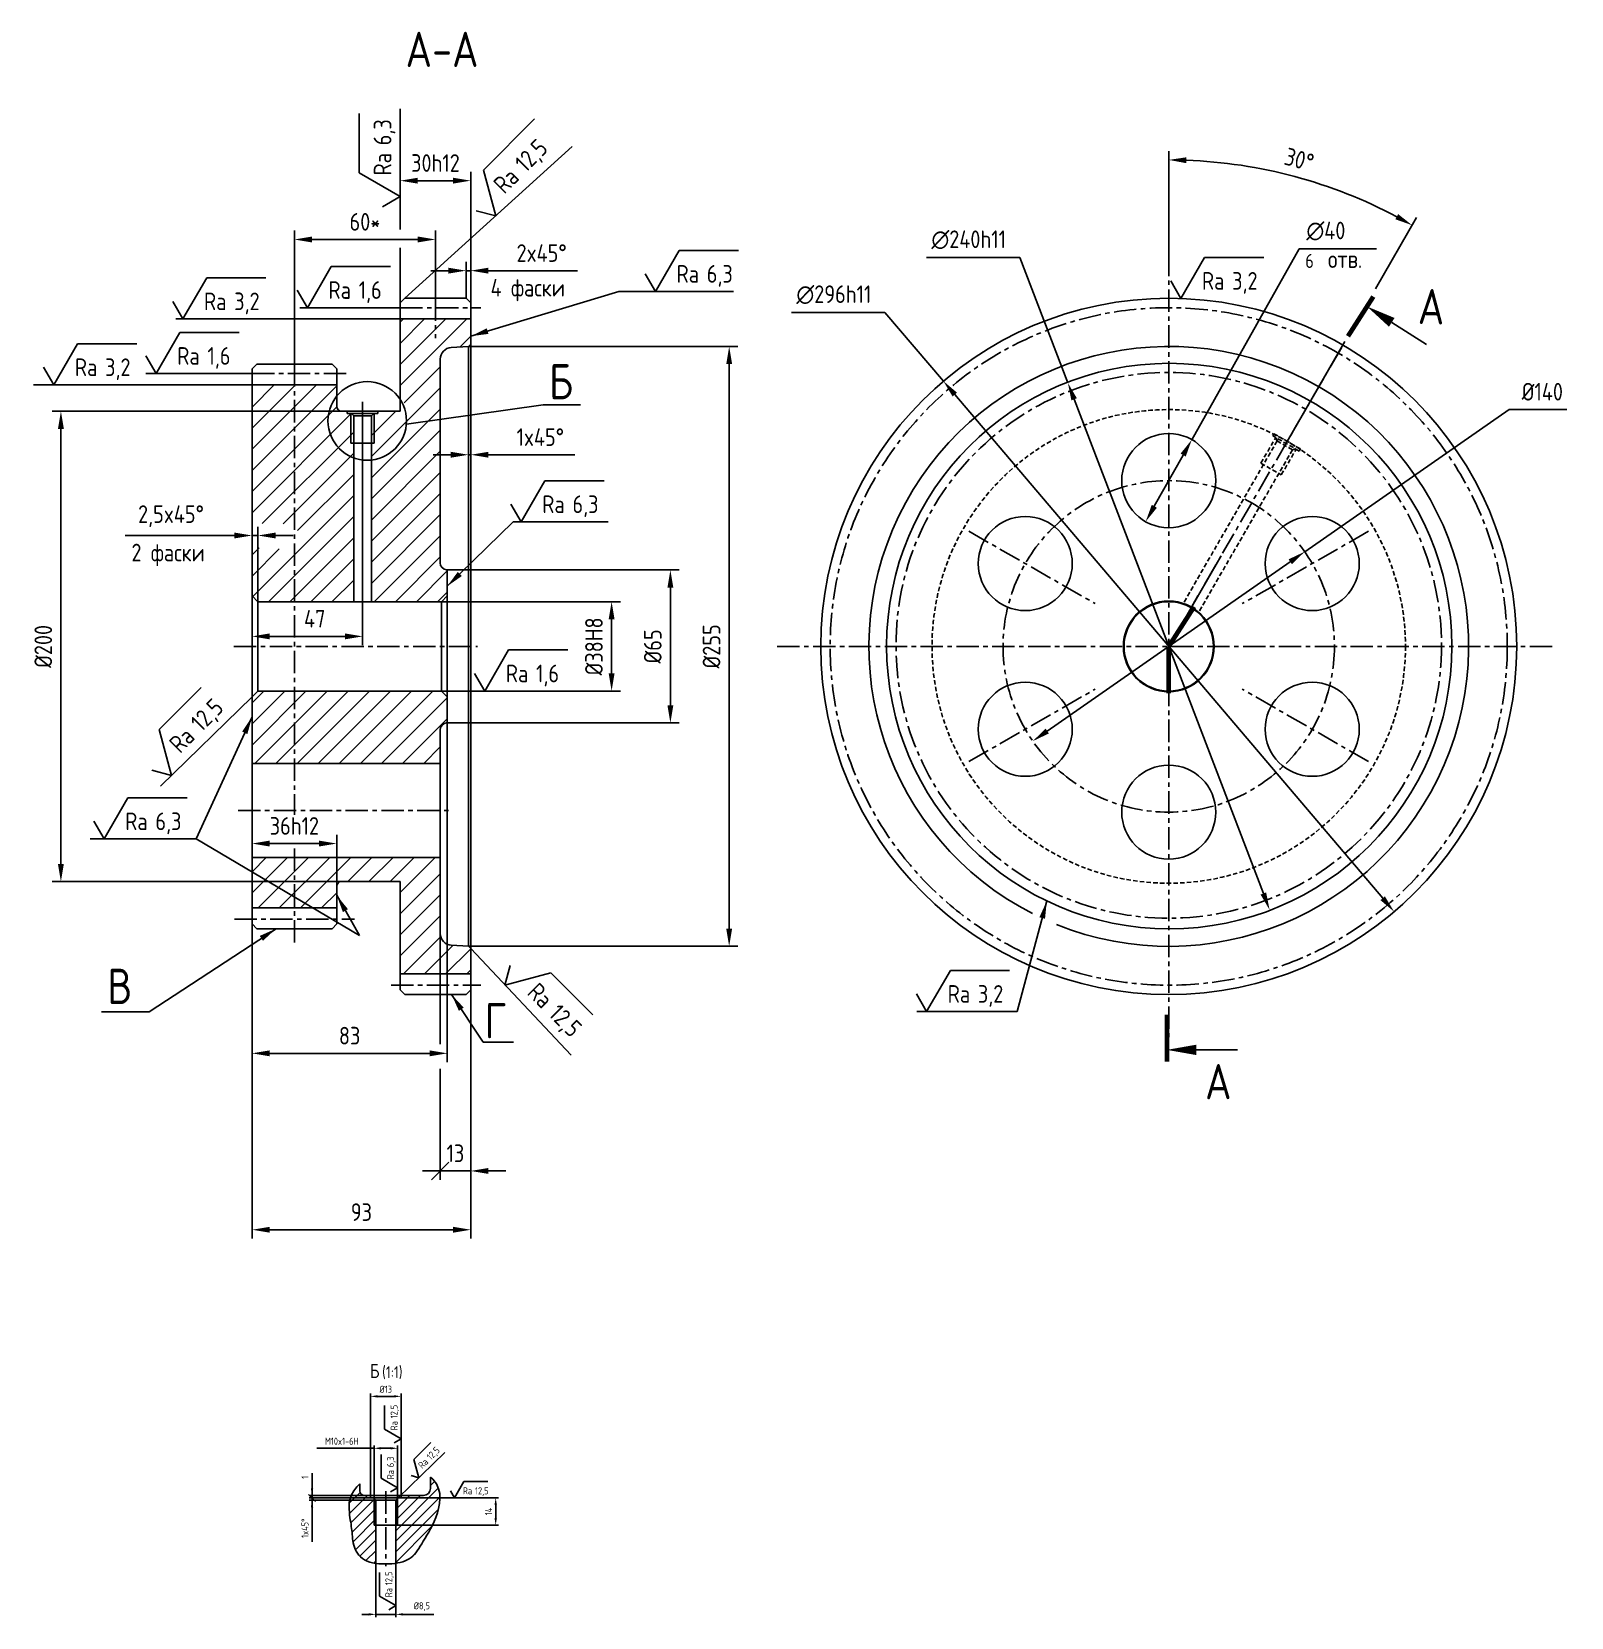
# Model space of a CAD drawing. Header units: millimetres. Extents: x 14571 to 15226, y 6886 to 7560.
import ezdxf
from ezdxf.enums import TextEntityAlignment as Align

# ---------------------------------------------------------------- set-up
doc = ezdxf.new("R2010")
doc.units = ezdxf.units.MM
doc.header["$LTSCALE"] = 0.3
doc.linetypes.add('CENTER', pattern=[50.800000000000004, 31.75, -6.35, 6.35, -6.35])
doc.linetypes.add('HIDDEN', pattern=[9.524999999999999, 6.35, -3.175])
for name, color, linetype in [('Bord', 1, 'Continuous'), ('Cen', 5, 'CENTER'), ('Cont', 6, 'Continuous'), ('Dim', 7, 'Continuous'), ('Hatch', 2, 'Continuous'), ('Hide', 2, 'HIDDEN'), ('Text', 3, 'Continuous'), ('Textb', 6, 'Continuous')]:
    doc.layers.add(name, color=color, linetype=linetype)
doc.styles.add('Style1', font='romans.shx', dxfattribs={"width": 0.8})
doc.dimstyles.new('Copy of LIN_2_5', dxfattribs={"dimscale": 2.5, "dimtxt": 3, "dimasz": 3, "dimexe": 1.5, "dimexo": 0, "dimgap": 1.5, "dimtad": 1, "dimtoh": 1, "dimdec": 0, "dimzin": 12, "dimdsep": 46, "dimtxsty": 'Style1', "dimcen": 0, "dimclrt": 3, "dimadec": 0, "dimazin": 0, "dimtfac": 1, "dimtdec": 0, "dimtmove": 0, "dimatfit": 2, "dimfxl": 1, "dimtolj": 1, "dimtzin": 12, "dimarcsym": 0})
doc.dimstyles.new('LIN1', dxfattribs={"dimtxt": 3, "dimasz": 3, "dimexe": 1.25, "dimexo": 0, "dimgap": 1.5, "dimtad": 1, "dimdec": 1, "dimtxsty": 'Style1', "dimcen": 2.5, "dimclrt": 3, "dimadec": 0, "dimazin": 0, "dimtfac": 1, "dimtdec": 1, "dimtmove": 0, "dimatfit": 3, "dimfxl": 1, "dimarcsym": 0})

msp = doc.modelspace()

# ---------------------------------------------------------------- texts
at = {"layer": 'Text', "style": 'Style1', "width": 0.8}
for s, height, p in [('6', 6, (15113.15294551029, 7459.31995106281)), ('отв.', 7.5, (15122.79241365327, 7459.31995106281)), ('4 фаски', 7.5, (14766.65502003709, 7447.187964034616)), ('2 фаски', 7.5, (14613.90377200793, 7334.585433598396))]:
    msp.add_text(s, height=height, dxfattribs=at).set_placement(p)
at = {"layer": 'Textb', "style": 'Style1', "width": 0.8}
msp.add_attdef('A', (15160.92849521745, 7435.57263429774), 'А', height=15, rotation=358.1501231011592, dxfattribs=at)
for tag, p in [('Б', (14801.7495662417, 7403.512702912625)), ('В', (14614.13270875011, 7146.394942866463)), ('Г', (14773.44751888102, 7131.832262966382))]:
    msp.add_attdef(tag, text='В', height=15, dxfattribs=at).set_placement(p, align=Align.RIGHT)
msp.add_attdef('A', (15070.52006101519, 7105.900719862697), 'А', height=15, dxfattribs=at)

# ---------------------------------------------------------------- blocks, each defined once
blk = doc.blocks.new('SHERISO_03')
at = {"layer": 'Text'}
blk.add_line((4.041449999999998, 7), (14.12221821647489, 7), dxfattribs=at)
blk.add_lwpolyline([(-1.732050000000015, 3), (0, 0), (4.041449999999998, 7)], dxfattribs=at)
at = {"layer": 'Text', "style": 'Style1', "width": 0.8}
blk.add_text('Ra', height=3, dxfattribs=at).set_placement((3.584307142857142, 1.5))
blk.add_attdef('6,3', (8.727084285714255, 1.499999999999915), '', height=3, dxfattribs=at)
blk = doc.blocks.new('*D8')
at = {"layer": 'Dim', "color": 0, "lineweight": -2, "transparency": 16777216}
for p, q in [((14715.58418081731, 6937.432560423982), (14715.58418081731, 6980.855091272379)), ((14718.58418081731, 6979.605091272379), (14725.58418081731, 6979.605091272379)), ((14728.58418081731, 6937.432560423982), (14728.58418081731, 6980.855091272379))]:
    blk.add_line(p, q, dxfattribs=at)
at = {"layer": 'Dim', "color": 0, "transparency": 16777216}
for points in [[(14718.58418081731, 6980.105091272379), (14718.58418081731, 6979.105091272379), (14715.58418081731, 6979.605091272379)], [(14725.58418081731, 6980.105091272379), (14725.58418081731, 6979.105091272379), (14728.58418081731, 6979.605091272379)]]:
    blk.add_solid(points, dxfattribs=at)
at = {"layer": 'Dim', "color": 3, "transparency": 16777216, "insert": (14722.08418081731, 6982.605091272379), "char_height": 3, "attachment_point": 5, "style": 'Style1'}
blk.add_mtext('%%C13', dxfattribs=at)
blk = doc.blocks.new('_Oblique')
at = {"color": 0, "linetype": 'ByBlock', "lineweight": -2}
blk.add_line((-0.5, -0.5), (0.5, 0.5), dxfattribs=at)
blk = doc.blocks.new('*D9')
at = {"layer": 'Dim', "color": 0, "lineweight": -2, "transparency": 16777216}
for p, q in [((14690.71271648862, 6940.432560424108), (14690.71271648862, 6947.003988995537)), ((14713.08415833, 6937.432560424108), (14689.46271648862, 6937.432560424108)), ((14715.58418081731, 6936.432560423982), (14689.46271648862, 6936.432560423982)), ((14690.71271648862, 6936.432560423982), (14690.71271648862, 6937.432560424108)), ((14690.71271648862, 6936.432560423982), (14690.71271648862, 6933.432560423982))]:
    blk.add_line(p, q, dxfattribs=at)
at = {"layer": 'Dim', "color": 0, "transparency": 16777216}
blk.add_solid([(14690.21271648862, 6940.432560424108), (14691.21271648862, 6940.432560424108), (14690.71271648862, 6937.432560424108)], dxfattribs=at)
at = {"layer": 'Dim', "color": 0, "lineweight": -2, "transparency": 16777216, "xscale": 3, "yscale": 3, "zscale": 3, "rotation": 90}
blk.add_blockref('_Oblique', (14690.71271648862, 6936.432560423982), dxfattribs=at)
at = {"layer": 'Dim', "color": 3, "transparency": 16777216, "insert": (14687.71271648862, 6945.218274709826), "char_height": 3, "attachment_point": 5, "rotation": 90, "style": 'Style1'}
blk.add_mtext('1', dxfattribs=at)
blk = doc.blocks.new('*D10')
at = {"layer": 'Dim', "color": 0, "lineweight": -2, "transparency": 16777216}
for p, q in [((14717.08418081731, 6957.523861251146), (14692.68418081731, 6957.523861251146)), ((14717.08418081731, 6936.182560423978), (14717.08418081731, 6958.773861251146)), ((14724.08418081731, 6957.523861251146), (14720.08418081731, 6957.523861251146)), ((14727.08418081731, 6936.182560423982), (14727.08418081731, 6958.773861251146))]:
    blk.add_line(p, q, dxfattribs=at)
at = {"layer": 'Dim', "color": 0, "transparency": 16777216}
for points in [[(14720.08418081731, 6958.023861251146), (14720.08418081731, 6957.023861251146), (14717.08418081731, 6957.523861251146)], [(14724.08418081731, 6958.023861251146), (14724.08418081731, 6957.023861251146), (14727.08418081731, 6957.523861251146)]]:
    blk.add_solid(points, dxfattribs=at)
at = {"layer": 'Dim', "color": 3, "transparency": 16777216, "insert": (14703.38418081731, 6960.523861251146), "char_height": 3, "attachment_point": 5, "style": 'Style1'}
blk.add_mtext('M10x1-6H', dxfattribs=at)
blk = doc.blocks.new('*D11')
at = {"layer": 'Dim', "color": 0, "lineweight": -2, "transparency": 16777216}
for p, q in [((14717.83418081731, 6908.60376703618), (14717.83418081731, 6885.672789817079)), ((14726.33418081731, 6908.657828130313), (14726.33418081731, 6885.672789817079)), ((14714.83418081731, 6886.922789817079), (14711.83418081731, 6886.922789817079)), ((14717.83418081731, 6886.922789817079), (14726.33418081731, 6886.922789817079)), ((14729.33418081731, 6886.922789817079), (14742.53418081731, 6886.922789817079))]:
    blk.add_line(p, q, dxfattribs=at)
at = {"layer": 'Dim', "color": 0, "transparency": 16777216}
for points in [[(14714.83418081731, 6887.422789817079), (14714.83418081731, 6886.422789817079), (14717.83418081731, 6886.922789817079)], [(14729.33418081731, 6887.422789817079), (14729.33418081731, 6886.422789817079), (14726.33418081731, 6886.922789817079)]]:
    blk.add_solid(points, dxfattribs=at)
at = {"layer": 'Dim', "color": 3, "transparency": 16777216, "insert": (14737.43418081731, 6890.208504102794), "char_height": 3, "attachment_point": 5, "style": 'Style1'}
blk.add_mtext('%%C8,5', dxfattribs=at)
blk = doc.blocks.new('*D12')
at = {"layer": 'Dim', "color": 0, "lineweight": -2, "transparency": 16777216}
for p, q in [((14715.58418081731, 6936.432560424108), (14689.46271648851, 6936.432560424108)), ((14690.71271648851, 6936.432560424108), (14690.71271648851, 6942.432560424108)), ((14690.71271648851, 6936.432560424108), (14690.71271648851, 6935.432560423994)), ((14717.83418081731, 6935.432560423994), (14689.46271648851, 6935.432560423994)), ((14690.71271648851, 6932.432560423994), (14690.71271648851, 6917.689703281133))]:
    blk.add_line(p, q, dxfattribs=at)
at = {"layer": 'Dim', "color": 0, "transparency": 16777216}
blk.add_solid([(14690.21271648851, 6932.432560423994), (14691.21271648851, 6932.432560423994), (14690.71271648851, 6935.432560423994)], dxfattribs=at)
at = {"layer": 'Dim', "color": 0, "lineweight": -2, "transparency": 16777216, "xscale": 3, "yscale": 3, "zscale": 3, "rotation": 270}
blk.add_blockref('_Oblique', (14690.71271648851, 6936.432560424108), dxfattribs=at)
at = {"layer": 'Dim', "color": 3, "transparency": 16777216, "insert": (14687.71271648851, 6923.532560423993), "char_height": 3, "attachment_point": 5, "rotation": 90, "style": 'Style1'}
blk.add_mtext('1x45°', dxfattribs=at)
blk = doc.blocks.new('*D13')
at = {"layer": 'Dim', "color": 0, "lineweight": -2, "transparency": 16777216}
for p, q in [((14728.58418081732, 6936.432560423986), (14770.0710112734, 6936.432560423986)), ((14768.8210112734, 6933.432560423986), (14768.8210112734, 6927.854527589187)), ((14727.08418081732, 6924.854527589187), (14770.0710112734, 6924.854527589187))]:
    blk.add_line(p, q, dxfattribs=at)
at = {"layer": 'Dim', "color": 0, "transparency": 16777216}
for points in [[(14768.3210112734, 6933.432560423986), (14769.3210112734, 6933.432560423986), (14768.8210112734, 6936.432560423986)], [(14768.3210112734, 6927.854527589187), (14769.3210112734, 6927.854527589187), (14768.8210112734, 6924.854527589187)]]:
    blk.add_solid(points, dxfattribs=at)
at = {"layer": 'Dim', "color": 3, "transparency": 16777216, "insert": (14765.8210112734, 6930.64354400658), "char_height": 3, "attachment_point": 5, "rotation": 90, "style": 'Style1'}
blk.add_mtext('14', dxfattribs=at)
blk = doc.blocks.new('*D14')
at = {"layer": 'Dim', "color": 0, "lineweight": -2, "transparency": 16777216}
for p, q in [((15112.89993879505, 7338.69652458185), (15199.78675777563, 7399.200160552889)), ((15199.78675777563, 7399.200160552889), (15224.39390063278, 7399.200160552889)), ((15003.40048136208, 7262.446577935383), (15106.74516388246, 7334.410647101648))]:
    blk.add_line(p, q, dxfattribs=at)
at = {"layer": 'Dim', "color": 0, "transparency": 16777216}
for points in [[(15106.03085096909, 7335.436442920412), (15107.45947679582, 7333.384851282881), (15112.89993879505, 7338.69652458185)], [(15002.68616844872, 7263.472373754148), (15004.11479427545, 7261.420782116616), (14997.24570644949, 7258.160700455181)]]:
    blk.add_solid(points, dxfattribs=at)
at = {"layer": 'Dim', "color": 3, "transparency": 16777216, "insert": (15213.96532920421, 7406.700160552889), "char_height": 7.5, "attachment_point": 5, "style": 'Style1'}
blk.add_mtext('\\A1;%%c140', dxfattribs=at)
blk = doc.blocks.new('*D15')
at = {"layer": 'Dim', "color": 0, "lineweight": -2, "transparency": 16777216}
for p, q in [((14991.73833455901, 7463.781953598813), (14951.98833455901, 7463.781953598813)), ((15012.15061364736, 7410.48968504915), (14991.73833455901, 7463.781953598813)), ((15095.31239353625, 7193.371357021053), (15014.8332517083, 7403.485868015986))]:
    blk.add_line(p, q, dxfattribs=at)
at = {"layer": 'Dim', "color": 0, "transparency": 16777216}
for points in [[(15016.00055454716, 7403.932974359474), (15013.66594886943, 7403.038761672497), (15012.15061364736, 7410.48968504915)], [(15096.47969637511, 7193.818463364541), (15094.14509069739, 7192.924250677564), (15097.99503159718, 7186.367539987888)]]:
    blk.add_solid(points, dxfattribs=at)
at = {"layer": 'Dim', "color": 3, "transparency": 16777216, "insert": (14969.98833455901, 7471.281953598813), "char_height": 7.5, "attachment_point": 5, "style": 'Style1'}
blk.add_mtext('\\A1;∅240h11', dxfattribs=at)
blk = doc.blocks.new('*D16')
at = {"layer": 'Dim', "color": 0, "lineweight": -2, "transparency": 16777216}
for p, q in [((15064.88507772282, 7386.322329696113), (15110.58615235545, 7467.492045814322)), ((15110.58615235545, 7467.492045814322), (15129.4790094983, 7467.492045814323)), ((15048.94016318443, 7358.002553913743), (15061.20548206011, 7379.78699682326))]:
    blk.add_line(p, q, dxfattribs=at)
at = {"layer": 'Dim', "color": 0, "transparency": 16777216}
for points in [[(15060.11625991463, 7380.400262767043), (15062.29470420559, 7379.173730879475), (15064.88507772282, 7386.322329696113)], [(15047.85094103895, 7358.615819857528), (15050.02938532991, 7357.38928796996), (15045.26056752173, 7351.467221040889)]]:
    blk.add_solid(points, dxfattribs=at)
at = {"layer": 'Dim', "color": 3, "transparency": 16777216, "insert": (15121.90758092688, 7474.992045814321), "char_height": 7.5, "attachment_point": 5, "style": 'Style1'}
blk.add_mtext('\\A1;∅40', dxfattribs=at)
blk = doc.blocks.new('*D17')
at = {"layer": 'Dim', "color": 0, "lineweight": -2, "transparency": 16777216}
for p, q in [((14934.38508300126, 7440.431898530604), (14894.63508300126, 7440.431898530603)), ((14959.22779702759, 7411.201530671566), (14934.38508300126, 7440.431898530604)), ((15146.06083678478, 7191.37053819078), (14964.08480845975, 7405.486686846241))]:
    blk.add_line(p, q, dxfattribs=at)
at = {"layer": 'Dim', "color": 0, "transparency": 16777216}
for points in [[(14965.03728243064, 7406.296188751601), (14963.13233448887, 7404.67718494088), (14959.22779702759, 7411.201530671566)], [(15147.01331075566, 7192.18004009614), (15145.10836281389, 7190.56103628542), (15150.91784821694, 7185.655694365456)]]:
    blk.add_solid(points, dxfattribs=at)
at = {"layer": 'Dim', "color": 3, "transparency": 16777216, "insert": (14912.63508300126, 7447.9318985306), "char_height": 7.5, "attachment_point": 5, "style": 'Style1'}
blk.add_mtext('\\A1;∅296h11', dxfattribs=at)
blk = doc.blocks.new('*D18')
at = {"layer": 'Dim', "color": 0, "lineweight": -2, "transparency": 16777216}
for p, q in [((15055.07282262227, 7465.423717772144), (15055.07282262227, 7509.006421745567)), ((15142.94578071958, 7450.428964721355), (15160.46561861466, 7480.734323596838))]:
    blk.add_line(p, q, dxfattribs=at)
blk.add_arc((15055.07282262227, 7298.428612518506), 206.8278092270627, 62.04513014213079, 87.92222382822332, dxfattribs=at)
at = {"layer": 'Dim', "color": 0, "transparency": 16777216}
for points in [[(15062.54892598814, 7503.870644540249), (15062.59425354847, 7506.370233588928), (15055.07282262227, 7505.256421745569)], [(15152.63461752309, 7482.216495340806), (15151.42283169204, 7480.02981404266), (15158.588768502, 7477.487797198577)]]:
    blk.add_solid(points, dxfattribs=at)
at = {"layer": 'Dim', "color": 3, "transparency": 16777216, "insert": (15110.60391865204, 7505.437566870256), "char_height": 7.5, "attachment_point": 5, "rotation": 344.9836769851773, "style": 'Style1'}
blk.add_mtext('\\A1;30°', dxfattribs=at)
blk = doc.blocks.new('SHERISO_01')
at = {"layer": 'Text'}
blk.add_line((4.041449999999998, 7), (16.36445260767761, 7), dxfattribs=at)
blk.add_lwpolyline([(-1.732050000000015, 3), (0, 0), (4.041449999999998, 7)], dxfattribs=at)
at = {"layer": 'Text', "style": 'Style1', "width": 0.8}
blk.add_text('Ra', height=3, dxfattribs=at).set_placement((3.584307142857142, 1.5))
blk.add_attdef('12,5', (8.727084285714255, 1.499999999999915), '', height=3, dxfattribs=at)
blk = doc.blocks.new('ZNAK02')
at = {"layer": 'Textb', "style": 'Style1', "width": 0.8}
blk.add_attdef('А-А', text='', height=6, dxfattribs=at).set_placement((13.92365654542732, -0.0589057465722931), align=Align.RIGHT)
blk.add_attdef('SC(1)', (14.93852440389526, -0.0589057465722931), '', height=5, dxfattribs=at)
blk = doc.blocks.new('SHERISO_04')
at = {"layer": 'Text'}
blk.add_line((4.041449999999998, 7), (14.12221821647489, 7), dxfattribs=at)
blk.add_lwpolyline([(-1.732050000000015, 3), (0, 0), (4.041449999999998, 7)], dxfattribs=at)
at = {"layer": 'Text', "style": 'Style1', "width": 0.8}
blk.add_text('Ra', height=3, dxfattribs=at).set_placement((3.584307142857142, 1.5))
blk.add_attdef('3,2', (8.727084285714255, 1.499999999999915), '', height=3, dxfattribs=at)
blk = doc.blocks.new('*D19')
at = {"layer": 'Dim', "color": 0, "lineweight": -2, "transparency": 16777216}
for p, q in [((14712.20329971176, 7317.428612518517), (14712.20329971176, 7298.938797530342)), ((14665.20329971176, 7305.980344710109), (14665.20329971176, 7298.938797530342)), ((14672.70329971176, 7302.688797530342), (14704.70329971176, 7302.688797530342))]:
    blk.add_line(p, q, dxfattribs=at)
at = {"layer": 'Dim', "color": 0, "transparency": 16777216}
for points in [[(14672.70329971176, 7303.938797530342), (14672.70329971176, 7301.438797530342), (14665.20329971176, 7302.688797530342)], [(14704.70329971176, 7303.938797530342), (14704.70329971176, 7301.438797530342), (14712.20329971176, 7302.688797530342)]]:
    blk.add_solid(points, dxfattribs=at)
at = {"layer": 'Dim', "color": 3, "transparency": 16777216, "insert": (14691.86121448327, 7310.188797530342), "char_height": 7.5, "attachment_point": 5, "style": 'Style1'}
blk.add_mtext('\\A1;47', dxfattribs=at)
blk = doc.blocks.new('*D20')
at = {"layer": 'Dim', "color": 0, "lineweight": -2, "transparency": 16777216}
for p, q in [((14665.20329971176, 7211.685860939306), (14665.20329971176, 7218.358315081337)), ((14672.70329971176, 7214.608315081337), (14693.70329971176, 7214.608315081337)), ((14701.20329971176, 7196.428612518515), (14701.20329971176, 7218.358315081337))]:
    blk.add_line(p, q, dxfattribs=at)
at = {"layer": 'Dim', "color": 0, "transparency": 16777216}
for points in [[(14672.70329971176, 7215.858315081337), (14672.70329971176, 7213.358315081337), (14665.20329971176, 7214.608315081337)], [(14693.70329971176, 7215.858315081337), (14693.70329971176, 7213.358315081337), (14701.20329971176, 7214.608315081337)]]:
    blk.add_solid(points, dxfattribs=at)
at = {"layer": 'Dim', "color": 3, "transparency": 16777216, "insert": (14683.20329971176, 7222.108315081337), "char_height": 7.5, "attachment_point": 5, "style": 'Style1'}
blk.add_mtext('\\A1;36h12', dxfattribs=at)
blk = doc.blocks.new('*D21')
at = {"layer": 'Dim', "color": 0, "lineweight": -2, "transparency": 16777216}
for p, q in [((14665.20329971176, 7341.980603712485), (14665.20329971176, 7349.33477233329)), ((14667.70329971176, 7317.428612518517), (14667.70329971176, 7349.33477233329)), ((14657.70329971176, 7345.58477233329), (14611.27472828319, 7345.58477233329)), ((14667.70329971176, 7345.58477233329), (14665.20329971176, 7345.58477233329)), ((14675.20329971176, 7345.58477233329), (14682.70329971176, 7345.58477233329))]:
    blk.add_line(p, q, dxfattribs=at)
at = {"layer": 'Dim', "color": 0, "transparency": 16777216}
for points in [[(14657.70329971176, 7346.83477233329), (14657.70329971176, 7344.33477233329), (14665.20329971176, 7345.58477233329)], [(14675.20329971176, 7346.83477233329), (14675.20329971176, 7344.33477233329), (14667.70329971176, 7345.58477233329)]]:
    blk.add_solid(points, dxfattribs=at)
at = {"layer": 'Dim', "color": 3, "transparency": 16777216, "insert": (14630.73901399747, 7353.799058047575), "char_height": 7.5, "attachment_point": 5, "style": 'Style1'}
blk.add_mtext('\\A1;2,5x45%%D', dxfattribs=at)
blk = doc.blocks.new('ZNAK01')
at = {"layer": 'Textb', "lineweight": 20, "style": 'Style1', "width": 0.8}
blk.add_attdef('А', text='', height=6, dxfattribs=at).set_placement((3.950539697828503, -0.0198096020172329), align=Align.RIGHT)
blk.add_attdef('SC(1)', (5.072328456120204, -0.0198096020172329), '', height=5, dxfattribs=at)
blk = doc.blocks.new('*D22')
at = {"layer": 'Dim', "color": 0, "lineweight": -2, "transparency": 16777216}
for p, q in [((14758.20329971176, 7425.928612518515), (14871.87121374872, 7425.928612518515)), ((14868.12121374872, 7418.428612518515), (14868.12121374872, 7178.428612518515)), ((14758.20329971176, 7170.928612518515), (14871.87121374872, 7170.928612518515))]:
    blk.add_line(p, q, dxfattribs=at)
at = {"layer": 'Dim', "color": 0, "transparency": 16777216}
for points in [[(14866.87121374872, 7418.428612518515), (14869.37121374872, 7418.428612518515), (14868.12121374872, 7425.928612518515)], [(14866.87121374872, 7178.428612518515), (14869.37121374872, 7178.428612518515), (14868.12121374872, 7170.928612518515)]]:
    blk.add_solid(points, dxfattribs=at)
at = {"layer": 'Dim', "color": 3, "transparency": 16777216, "insert": (14860.62121374872, 7298.428612518518), "char_height": 7.5, "attachment_point": 5, "rotation": 90, "style": 'Style1'}
blk.add_mtext('\\A1;%%C255', dxfattribs=at)
blk = doc.blocks.new('*D23')
at = {"layer": 'Dim', "color": 0, "lineweight": -2, "transparency": 16777216}
for p, q in [((14758.20329971176, 7152.428612518514), (14758.20329971176, 7071.678612518514)), ((14745.20329971179, 7118.785651636441), (14745.20329971179, 7071.678612518514)), ((14745.20329971179, 7075.428612518514), (14737.70329971179, 7075.428612518514)), ((14745.20329971179, 7075.428612518514), (14758.20329971176, 7075.428612518514)), ((14765.70329971176, 7075.428612518514), (14773.20329971176, 7075.428612518514))]:
    blk.add_line(p, q, dxfattribs=at)
at = {"layer": 'Dim', "color": 0, "transparency": 16777216}
blk.add_solid([(14765.70329971176, 7076.678612518514), (14765.70329971176, 7074.178612518514), (14758.20329971176, 7075.428612518514)], dxfattribs=at)
at = {"layer": 'Dim', "color": 0, "lineweight": -2, "transparency": 16777216, "xscale": 7.5, "yscale": 7.5, "zscale": 7.5}
blk.add_blockref('_Oblique', (14745.20329971179, 7075.428612518514), dxfattribs=at)
at = {"layer": 'Dim', "color": 3, "transparency": 16777216, "insert": (14751.70329971177, 7082.928612518514), "char_height": 7.5, "attachment_point": 5, "style": 'Style1'}
blk.add_mtext('\\A1;13', dxfattribs=at)
blk = doc.blocks.new('*D24')
at = {"layer": 'Dim', "color": 0, "lineweight": -2, "transparency": 16777216}
for p, q in [((14665.20329971176, 7125.428612518514), (14665.20329971176, 7046.678612518514)), ((14758.2015208442, 7075.428612518514), (14758.2015208442, 7046.678612518514)), ((14672.70329971176, 7050.428612518514), (14750.7015208442, 7050.428612518514))]:
    blk.add_line(p, q, dxfattribs=at)
at = {"layer": 'Dim', "color": 0, "transparency": 16777216}
for points in [[(14672.70329971176, 7051.678612518514), (14672.70329971176, 7049.178612518514), (14665.20329971176, 7050.428612518514)], [(14750.7015208442, 7051.678612518514), (14750.7015208442, 7049.178612518514), (14758.2015208442, 7050.428612518514)]]:
    blk.add_solid(points, dxfattribs=at)
at = {"layer": 'Dim', "color": 3, "transparency": 16777216, "insert": (14711.70241027798, 7057.928612518514), "char_height": 7.5, "attachment_point": 5, "style": 'Style1'}
blk.add_mtext('\\A1;93', dxfattribs=at)
blk = doc.blocks.new('*D25')
at = {"layer": 'Dim', "color": 0, "lineweight": -2, "transparency": 16777216}
for p, q in [((14745.70329971176, 7317.428612518517), (14821.87121374872, 7317.428612518517)), ((14818.12121374872, 7309.928612518517), (14818.12121374872, 7286.928612518516)), ((14745.70329971175, 7279.428612518516), (14821.87121374872, 7279.428612518516))]:
    blk.add_line(p, q, dxfattribs=at)
at = {"layer": 'Dim', "color": 0, "transparency": 16777216}
for points in [[(14816.87121374872, 7309.928612518517), (14819.37121374872, 7309.928612518517), (14818.12121374872, 7317.428612518517)], [(14816.87121374872, 7286.928612518516), (14819.37121374872, 7286.928612518516), (14818.12121374872, 7279.428612518516)]]:
    blk.add_solid(points, dxfattribs=at)
at = {"layer": 'Dim', "color": 3, "transparency": 16777216, "insert": (14810.62121374872, 7298.42861251852), "char_height": 7.5, "attachment_point": 5, "rotation": 90, "style": 'Style1'}
blk.add_mtext('\\A1;%%C38H8', dxfattribs=at)
blk = doc.blocks.new('*D26')
at = {"layer": 'Dim', "color": 0, "lineweight": -2, "transparency": 16777216}
for p, q in [((14748.20329971177, 7330.928612518516), (14846.87121374872, 7330.928612518516)), ((14843.12121374872, 7323.428612518516), (14843.12121374872, 7273.428612518516)), ((14748.20329971177, 7265.928612518516), (14846.87121374872, 7265.928612518516))]:
    blk.add_line(p, q, dxfattribs=at)
at = {"layer": 'Dim', "color": 0, "transparency": 16777216}
for points in [[(14841.87121374872, 7323.428612518516), (14844.37121374872, 7323.428612518516), (14843.12121374872, 7330.928612518516)], [(14841.87121374872, 7273.428612518516), (14844.37121374872, 7273.428612518516), (14843.12121374872, 7265.928612518516)]]:
    blk.add_solid(points, dxfattribs=at)
at = {"layer": 'Dim', "color": 3, "transparency": 16777216, "insert": (14835.62121374872, 7298.428612518519), "char_height": 7.5, "attachment_point": 5, "rotation": 90, "style": 'Style1'}
blk.add_mtext('\\A1;%%C65', dxfattribs=at)
blk = doc.blocks.new('*D27')
at = {"layer": 'Dim', "color": 0, "lineweight": -2, "transparency": 16777216}
for p, q in [((14728.20329971176, 7475.647445994818), (14728.20329971176, 7500.178612518515)), ((14735.70329971176, 7496.428612518515), (14750.70329971176, 7496.428612518515)), ((14758.20329971176, 7458.170438684407), (14758.20329971176, 7500.178612518515))]:
    blk.add_line(p, q, dxfattribs=at)
at = {"layer": 'Dim', "color": 0, "transparency": 16777216}
for points in [[(14735.70329971176, 7497.678612518515), (14735.70329971176, 7495.178612518515), (14728.20329971176, 7496.428612518515)], [(14750.70329971176, 7497.678612518515), (14750.70329971176, 7495.178612518515), (14758.20329971176, 7496.428612518515)]]:
    blk.add_solid(points, dxfattribs=at)
at = {"layer": 'Dim', "color": 3, "transparency": 16777216, "insert": (14743.20329971176, 7503.928612518515), "char_height": 7.5, "attachment_point": 5, "style": 'Style1'}
blk.add_mtext('\\A1;30h12', dxfattribs=at)
blk = doc.blocks.new('*D28')
at = {"layer": 'Dim', "color": 0, "lineweight": -2, "transparency": 16777216}
for p, q in [((14683.20329971176, 7418.428612518515), (14683.20329971176, 7475.178612518515)), ((14690.70329971176, 7471.428612518515), (14735.70329971176, 7471.428612518515)), ((14743.20329971176, 7446.428612518515), (14743.20329971176, 7475.178612518515))]:
    blk.add_line(p, q, dxfattribs=at)
at = {"layer": 'Dim', "color": 0, "transparency": 16777216}
for points in [[(14690.70329971176, 7472.678612518515), (14690.70329971176, 7470.178612518515), (14683.20329971176, 7471.428612518515)], [(14735.70329971176, 7472.678612518515), (14735.70329971176, 7470.178612518515), (14743.20329971176, 7471.428612518515)]]:
    blk.add_solid(points, dxfattribs=at)
at = {"layer": 'Dim', "color": 3, "transparency": 16777216, "insert": (14713.20329971176, 7478.928612518515), "char_height": 7.5, "attachment_point": 5, "style": 'Style1'}
blk.add_mtext('\\A1;60*', dxfattribs=at)
blk = doc.blocks.new('*D29')
at = {"layer": 'Dim', "color": 0, "lineweight": -2, "transparency": 16777216}
for p, q in [((14748.70329971176, 7458.170438684407), (14741.20329971176, 7458.170438684407)), ((14756.20329971176, 7446.428612518515), (14756.20329971176, 7461.920438684407)), ((14756.20329971176, 7458.170438684407), (14758.20329971176, 7458.170438684407)), ((14758.20329971176, 7444.428612518515), (14758.20329971176, 7461.920438684407)), ((14765.70329971176, 7458.170438684407), (14803.5604425689, 7458.170438684407))]:
    blk.add_line(p, q, dxfattribs=at)
at = {"layer": 'Dim', "color": 0, "transparency": 16777216}
for points in [[(14748.70329971176, 7459.420438684407), (14748.70329971176, 7456.920438684407), (14756.20329971176, 7458.170438684407)], [(14765.70329971176, 7459.420438684407), (14765.70329971176, 7456.920438684407), (14758.20329971176, 7458.170438684407)]]:
    blk.add_solid(points, dxfattribs=at)
at = {"layer": 'Dim', "color": 3, "transparency": 16777216, "insert": (14788.38187114033, 7465.670438684407), "char_height": 7.5, "attachment_point": 5, "style": 'Style1'}
blk.add_mtext('\\A1;2x45%%D', dxfattribs=at)
blk = doc.blocks.new('*D30')
at = {"layer": 'Dim', "color": 0, "lineweight": -2, "transparency": 16777216}
for p, q in [((14748.20329971177, 7265.928612518516), (14748.20329971177, 7121.678612518514)), ((14665.20329971176, 7180.428612518515), (14665.20329971176, 7121.678612518514)), ((14740.70329971177, 7125.428612518514), (14672.70329971176, 7125.428612518514))]:
    blk.add_line(p, q, dxfattribs=at)
at = {"layer": 'Dim', "color": 0, "transparency": 16777216}
for points in [[(14672.70329971176, 7126.678612518514), (14672.70329971176, 7124.178612518514), (14665.20329971176, 7125.428612518514)], [(14740.70329971177, 7126.678612518514), (14740.70329971177, 7124.178612518514), (14748.20329971177, 7125.428612518514)]]:
    blk.add_solid(points, dxfattribs=at)
at = {"layer": 'Dim', "color": 3, "transparency": 16777216, "insert": (14706.70329971176, 7132.928612518514), "char_height": 7.5, "attachment_point": 5, "style": 'Style1'}
blk.add_mtext('\\A1;83', dxfattribs=at)
blk = doc.blocks.new('*D31')
at = {"layer": 'Dim', "color": 0, "lineweight": -2, "transparency": 16777216}
for p, q in [((14703.20329971176, 7398.428612518514), (14580.15571157365, 7398.428612518514)), ((14583.90571157365, 7205.928612518515), (14583.90571157365, 7390.928612518514)), ((14703.20329971175, 7198.428612518515), (14580.15571157365, 7198.428612518515))]:
    blk.add_line(p, q, dxfattribs=at)
at = {"layer": 'Dim', "color": 0, "transparency": 16777216}
for points in [[(14582.65571157365, 7390.928612518514), (14585.15571157365, 7390.928612518514), (14583.90571157365, 7398.428612518514)], [(14582.65571157365, 7205.928612518515), (14585.15571157365, 7205.928612518515), (14583.90571157365, 7198.428612518515)]]:
    blk.add_solid(points, dxfattribs=at)
at = {"layer": 'Dim', "color": 3, "transparency": 16777216, "insert": (14576.40571157364, 7298.428612518518), "char_height": 7.5, "attachment_point": 5, "rotation": 90, "style": 'Style1'}
blk.add_mtext('\\A1;%%c200', dxfattribs=at)
blk = doc.blocks.new('*D39')
at = {"layer": 'Dim', "color": 0, "lineweight": -2, "transparency": 16777216}
for p, q in [((14757.2035719398, 7375.244028860768), (14757.2035719398, 7383.662864861506)), ((14758.20329971176, 7373.244023482723), (14758.20329971176, 7383.662864861506)), ((14749.7035719398, 7379.912864861506), (14742.2035719398, 7379.912864861506)), ((14757.2035719398, 7379.912864861506), (14758.20329971176, 7379.912864861506)), ((14765.70329971176, 7379.912864861506), (14802.41758542604, 7379.912864861506))]:
    blk.add_line(p, q, dxfattribs=at)
at = {"layer": 'Dim', "color": 0, "transparency": 16777216}
for points in [[(14749.7035719398, 7381.162864861506), (14749.7035719398, 7378.662864861506), (14757.2035719398, 7379.912864861506)], [(14765.70329971176, 7381.162864861506), (14765.70329971176, 7378.662864861506), (14758.20329971176, 7379.912864861506)]]:
    blk.add_solid(points, dxfattribs=at)
at = {"layer": 'Dim', "color": 3, "transparency": 16777216, "insert": (14787.8104425689, 7387.412864861506), "char_height": 7.5, "attachment_point": 5, "style": 'Style1'}
blk.add_mtext('\\A1;1x45%%D', dxfattribs=at)

# ---------------------------------------------------------------- dimensions: what is measured, and where the dimension line sits
at = {"layer": 'Dim'}
dim = msp.add_angular_dim_2l(base=(15125.88592079375, 7492.756294018136), line1=((15055.07282262228, 7298.428612518515), (15142.94578071958, 7450.428964721356)), line2=((15055.07282262227, 7465.423717772146), (15055.07282262227, 7132.36583296486)), dimstyle='Copy of LIN_2_5', dxfattribs=at)
dim.commit()
dim.dimension.update_dxf_attribs({"geometry": '*D18', "text_midpoint": (15110.60391865204, 7505.437566870256)})
for base, p1, p2, text, dimstyle, picture, middle in [((14758.20329971176, 7496.428612518515), (14728.20329971176, 7475.647445994818), (14758.20329971176, 7458.170438684407), '<>h12', 'Copy of LIN_2_5', '*D27', (14743.20329971176, 7496.428612518515)), ((14758.20329971176, 7379.912864861506), (14757.2035719398, 7375.244028860768), (14758.20329971176, 7373.244023482723), '<>x45%%D', 'Copy of LIN_2_5', '*D39', (14787.8104425689, 7379.912864861506)), ((14665.20329971176, 7345.58477233329), (14667.70329971176, 7317.428612518517), (14665.20329971176, 7341.980603712485), '2,5x45%%D', 'Copy of LIN_2_5', '*D21', (14630.73901399747, 7345.58477233329)), ((14727.08418081731, 6957.523861251146), (14717.08418081731, 6936.182560423978), (14727.08418081731, 6936.182560423982), 'M<>x1-6H', 'LIN1', '*D10', (14703.38418081731, 6957.523861251146))]:
    dim = msp.add_linear_dim(base=base, p1=p1, p2=p2, text=text, dimstyle=dimstyle, dxfattribs=at)
    dim.commit()
    dim.dimension.update_dxf_attribs({"geometry": picture, "text_midpoint": middle, "dimtype": 160})
for base, p1, p2, text, dimstyle, picture, middle in [((14743.20329971176, 7471.428612518515), (14683.20329971176, 7418.428612518515), (14743.20329971176, 7446.428612518515), '<>*', 'Copy of LIN_2_5', '*D28', (14713.20329971176, 7478.928612518515)), ((14758.20329971176, 7458.170438684407), (14756.20329971176, 7446.428612518515), (14758.20329971176, 7444.428612518515), '<>x45%%D', 'Copy of LIN_2_5', '*D29', (14788.38187114033, 7465.670438684407)), ((14701.20329971176, 7214.608315081337), (14665.20329971176, 7211.685860939306), (14701.20329971176, 7196.428612518515), '<>h12', 'Copy of LIN_2_5', '*D20', (14683.20329971176, 7222.108315081337)), ((14728.58418081731, 6979.605091272379), (14715.58418081731, 6937.432560423982), (14728.58418081731, 6937.432560423982), '%%C<>', 'LIN1', '*D8', (14722.08418081731, 6982.605091272379))]:
    dim = msp.add_linear_dim(base=base, p1=p1, p2=p2, text=text, dimstyle=dimstyle, dxfattribs=at)
    dim.commit()
    dim.dimension.update_dxf_attribs({"geometry": picture, "text_midpoint": middle})
for p1, p2, text, picture, middle in [((15097.99503159718, 7186.367539987888), (15012.15061364736, 7410.48968504915), '<>h11', '*D15', (14969.98833455901, 7463.781953598813)), ((15150.91784821694, 7185.655694365456), (14959.22779702759, 7411.201530671566), '<>h11', '*D17', (14912.63508300126, 7440.4318985306)), ((14997.24570644949, 7258.160700455181), (15112.89993879505, 7338.69652458185), '%%c140', '*D14', (15213.96532920421, 7399.200160552889))]:
    dim = msp.add_diameter_dim_2p(p1=p1, p2=p2, text=text, dimstyle='Copy of LIN_2_5', dxfattribs=at)
    dim.commit()
    dim.dimension.update_dxf_attribs({"geometry": picture, "text_midpoint": middle, "dimtype": 163})
dim = msp.add_diameter_dim_2p(p1=(15045.26056752173, 7351.467221040889), p2=(15064.88507772282, 7386.322329696113), dimstyle='Copy of LIN_2_5', dxfattribs=at)
dim.commit()
dim.dimension.update_dxf_attribs({"geometry": '*D16', "text_midpoint": (15121.90758092688, 7467.492045814321), "dimtype": 163})
for base, p1, p2, text, dimstyle, picture, middle in [((14868.12121374872, 7170.928612518515), (14758.20329971176, 7425.928612518515), (14758.20329971176, 7170.928612518515), '%%C<>', 'Copy of LIN_2_5', '*D22', (14860.62121374872, 7298.428612518518)), ((14583.90571157365, 7398.428612518514), (14703.20329971175, 7198.428612518515), (14703.20329971176, 7398.428612518514), '%%c<>', 'Copy of LIN_2_5', '*D31', (14576.40571157364, 7298.428612518518)), ((14843.12121374872, 7265.928612518516), (14748.20329971177, 7330.928612518516), (14748.20329971177, 7265.928612518516), '%%C<>', 'Copy of LIN_2_5', '*D26', (14835.62121374872, 7298.428612518519)), ((14818.12121374872, 7279.428612518516), (14745.70329971176, 7317.428612518517), (14745.70329971175, 7279.428612518516), '%%C<>H8', 'Copy of LIN_2_5', '*D25', (14810.62121374872, 7298.42861251852)), ((14768.8210112734, 6924.854527589187), (14728.58418081731, 6936.432560423982), (14727.08418081731, 6924.854527589183), '14', 'LIN1', '*D13', (14765.8210112734, 6930.64354400658))]:
    dim = msp.add_linear_dim(base=base, p1=p1, p2=p2, angle=90, text=text, dimstyle=dimstyle, dxfattribs=at)
    dim.commit()
    dim.dimension.update_dxf_attribs({"geometry": picture, "text_midpoint": middle})
dim = msp.add_linear_dim(base=(14712.20329971176, 7302.688797530342), p1=(14665.20329971176, 7305.980344710109), p2=(14712.20329971176, 7317.428612518517), dimstyle='Copy of LIN_2_5', dxfattribs=at)
dim.commit()
dim.dimension.update_dxf_attribs({"geometry": '*D19', "text_midpoint": (14691.86121448327, 7302.688797530342), "dimtype": 160})
for base, p1, p2, picture, middle in [((14665.20329971176, 7125.428612518514), (14748.20329971177, 7265.928612518516), (14665.20329971176, 7180.428612518515), '*D30', (14706.70329971176, 7132.928612518514)), ((14758.2015208442, 7050.428612518514), (14665.20329971176, 7125.428612518514), (14758.2015208442, 7075.428612518514), '*D24', (14711.70241027798, 7057.928612518514))]:
    dim = msp.add_linear_dim(base=base, p1=p1, p2=p2, dimstyle='Copy of LIN_2_5', dxfattribs=at)
    dim.commit()
    dim.dimension.update_dxf_attribs({"geometry": picture, "text_midpoint": middle})
for base, p1, p2, dimstyle, override, picture, middle in [((14758.20329971176, 7075.428612518514), (14745.20329971179, 7118.785651636441), (14758.20329971176, 7152.428612518514), 'Copy of LIN_2_5', {"dimblk1": 'Oblique', "dimsah": 1}, '*D23', (14751.70329971177, 7075.428612518514)), ((14726.33418081731, 6886.922789817079), (14717.83418081731, 6908.60376703618), (14726.33418081731, 6908.657828130313), 'LIN1', {"dimpost": '%%C<>'}, '*D11', (14737.43418081731, 6886.922789817079))]:
    dim = msp.add_linear_dim(base=base, p1=p1, p2=p2, dimstyle=dimstyle, override=override, dxfattribs=at)
    dim.commit()
    dim.dimension.update_dxf_attribs({"geometry": picture, "text_midpoint": middle, "dimtype": 160})
dim = msp.add_linear_dim(base=(14690.71271648862, 6937.432560424108), p1=(14715.58418081731, 6936.432560423982), p2=(14713.08415833, 6937.432560424108), angle=90, dimstyle='LIN1', override={"dimblk1": 'Oblique', "dimsah": 1}, dxfattribs=at)
dim.commit()
dim.dimension.update_dxf_attribs({"geometry": '*D9', "text_midpoint": (14687.71271648862, 6945.218274709826)})
dim = msp.add_linear_dim(base=(14690.71271648851, 6936.432560424108), p1=(14717.83418081731, 6935.432560423994), p2=(14715.58418081731, 6936.432560424108), angle=90, text='<>x45°', dimstyle='LIN1', override={"dimblk2": 'Oblique', "dimsah": 1}, dxfattribs=at)
dim.commit()
dim.dimension.update_dxf_attribs({"geometry": '*D12', "text_midpoint": (14690.71271648851, 6923.532560423993), "dimtype": 160})

# ---------------------------------------------------------------- hatches: boundary and pattern name
at = {"layer": 'Hatch'}
h = msp.add_hatch(dxfattribs=at)
h.set_pattern_fill('ANSI31', color=256, scale=2)
h.set_pattern_definition([(45, (0, 0), (-4.490128060534577, 4.490128060534577), [])])
h.paths.add_polyline_path([(14683.20329971176, 7208.677762390957), (14665.20329971176, 7208.677762390957), (14665.20329971176, 7187.228612518515), (14683.20329971176, 7187.228612518515)])
edge = h.paths.add_edge_path()
edge.add_line((14745.20329971178, 7206.342502152991), (14745.20329971178, 7208.677762390957))
edge.add_line((14745.20329971178, 7208.677762390957), (14683.20329971176, 7208.677762390957))
edge.add_line((14683.20329971176, 7208.677762390957), (14683.20329971176, 7187.228612518515))
edge.add_line((14683.20329971176, 7187.228612518515), (14701.20329971176, 7187.228612518515))
edge.add_line((14701.20329971176, 7187.228612518515), (14701.20329971176, 7196.428612518515))
edge.add_arc((14703.20329971176, 7196.428612518515), 2, 90, 180, ccw=False)
edge.add_line((14703.20329971176, 7198.428612518515), (14712.20329971176, 7198.428612518515))
edge.add_line((14712.20329971176, 7198.428612518515), (14720.70329971176, 7198.428612518515))
edge.add_line((14720.70329971176, 7198.428612518515), (14728.20329971177, 7198.428612518517))
edge.add_arc((14728.82462005533, 7196.928612518515), 1.623588300440409, -112.50000000026108, 112.4999999999871, ccw=False)
edge.add_line((14728.20329971176, 7195.428612518516), (14728.20329971176, 7185.768304454034))
edge.add_line((14728.20329971176, 7185.768304454034), (14728.20329971176, 7173.932729556508))
edge.add_line((14728.20329971176, 7173.932729556508), (14731.20329971177, 7159.228612518516))
edge.add_line((14731.20329971177, 7159.228612518516), (14745.20329971179, 7159.228612518515))
edge.add_line((14745.20329971179, 7159.228612518515), (14745.20329971179, 7176.354736482765))
edge.add_line((14745.20329971179, 7176.354736482765), (14745.20329971178, 7206.342502152991))
edge = h.paths.add_edge_path()
edge.add_line((14758.20329971176, 7169.928612518514), (14757.204670177, 7170.980948474758))
edge.add_line((14757.204670177, 7170.980948474758), (14749.94161993057, 7171.361588808994))
edge.add_arc((14750.20329971179, 7176.354736482766), 4.999999999998967, 179.9999999999896, 267.00000000003547, ccw=False)
edge.add_line((14745.20329971179, 7176.354736482767), (14745.20329971179, 7159.228612518515))
edge.add_line((14745.20329971179, 7159.228612518515), (14758.20329971176, 7159.228612518515))
edge.add_line((14758.20329971176, 7159.228612518515), (14758.20329971176, 7169.928612518514))
edge = h.paths.add_edge_path(flags=17)
edge.add_arc((14729.15278945455, 7172.677434616734), 1.573942869828204, -88.16097420694979, 127.1034154760467, ccw=False)
edge.add_line((14729.20329971177, 7171.104302431761), (14729.20329971177, 7159.228612518516))
edge.add_line((14729.20329971177, 7159.228612518516), (14731.20329971177, 7159.228612518516))
edge.add_line((14731.20329971177, 7159.228612518516), (14728.20329971176, 7173.932729556508))
h.paths.add_polyline_path([(14729.20329971177, 7171.104302431763), (14728.20329971176, 7170.050522306477), (14728.20329971176, 7159.228612518516), (14729.20329971177, 7159.228612518516)], flags=16)
edge = h.paths.add_edge_path(flags=0)
edge.add_arc((14728.20329971177, 7173.932729556515), 3.000000000006704, 269.9999999999305, 289.4712206344086, ccw=False)
edge.add_line((14728.20329971176, 7170.932729556509), (14728.20329971176, 7170.050676763636))
edge.add_line((14728.20329971176, 7170.050676763636), (14728.20467017701, 7170.051966475518))
edge.add_line((14728.20467017701, 7170.051966475518), (14729.20329971176, 7171.104302431761))
h.paths.add_polyline_path([(14708.43057467043, 7396.42861251853), (14707.43057467044, 7397.428612518514), (14707.20329971176, 7397.428612518514), (14707.20329971175, 7384.850579683716), (14708.43057467043, 7384.850579683716)], flags=16)
edge = h.paths.add_edge_path(flags=17)
edge.add_line((14707.20329971176, 7397.428612518514), (14705.70329971176, 7397.428612518514))
edge.add_line((14705.70329971176, 7397.428612518514), (14705.70329971176, 7398.428612518514))
edge.add_line((14705.70329971176, 7398.428612518514), (14703.20329971176, 7398.428612518514))
edge.add_arc((14703.20329971176, 7400.428612518514), 2, 180, 270, ccw=False)
edge.add_line((14701.20329971176, 7400.428612518514), (14701.20329971176, 7404.781061149498))
edge.add_arc((14714.19514500257, 7394.280978337926), 16.70448392230155, 141.05466062523, 180.0000000000031)
edge.add_arc((14714.19514500257, 7394.280978337925), 16.70448392230173, 180, 249.8126372041269)
edge.add_line((14708.43057467043, 7378.602664908343), (14708.43057467043, 7384.850579683716))
edge.add_line((14708.43057467043, 7384.850579683716), (14707.20329971175, 7384.850579683716))
edge.add_line((14707.20329971175, 7384.850579683716), (14707.20329971176, 7397.428612518514))
edge = h.paths.add_edge_path()
edge.add_arc((14750.20329971179, 7420.502488554263), 5, 93.00000000000551, 179.9999999999791, ccw=False)
edge.add_line((14749.94161993057, 7425.495636228035), (14757.204670177, 7425.876276562272))
edge.add_line((14757.204670177, 7425.876276562272), (14758.20329971176, 7426.928612518515))
edge.add_line((14758.20329971176, 7426.928612518515), (14758.20329971176, 7437.628612518515))
edge.add_line((14758.20329971176, 7437.628612518515), (14728.20329971176, 7437.628612518515))
edge.add_line((14728.20329971176, 7437.628612518515), (14728.20329971176, 7426.806702730551))
edge.add_line((14728.20329971176, 7426.806702730551), (14729.20329971177, 7425.752922605267))
edge.add_arc((14729.15278945455, 7424.179790420296), 1.573942869825576, -127.10341547601399, 88.16097420694763, ccw=False)
edge.add_line((14728.20329971176, 7422.924495480523), (14728.20329971177, 7401.428612518514))
edge.add_arc((14729.43283005793, 7400.509662468166), 1.534996438817642, -61.29068434489659, 143.2255893929531, ccw=False)
edge.add_arc((14714.19514500257, 7394.280978337925), 16.70448392230176, 1.1368683772161603e-13, 16.994510015044114, ccw=False)
edge.add_arc((14714.19514500257, 7394.28097833792), 16.70448392230173, -4.742623289285291, 1.8815171642927453e-11, ccw=False)
edge.add_line((14730.84243537148, 7392.899853258953), (14745.20329971178, 7394.93706461349))
edge.add_line((14745.20329971178, 7394.93706461349), (14745.20329971179, 7420.502488554264))
edge = h.paths.add_edge_path()
edge.add_line((14745.20329971178, 7394.93706461349), (14730.84243537148, 7392.899853258953))
edge.add_arc((14714.19514500257, 7394.280978337924), 16.70448392230204, 276.1199842626969, 355.25737671069913, ccw=False)
edge.add_line((14715.97602475307, 7377.671696281655), (14715.97602475308, 7317.428612518516))
edge.add_line((14715.97602475308, 7317.428612518516), (14745.70329971176, 7317.428612518516))
edge.add_line((14745.70329971176, 7317.428612518516), (14748.20329971176, 7319.928612518517))
edge.add_line((14748.20329971176, 7319.928612518517), (14748.20329971176, 7330.928612518516))
edge.add_line((14748.20329971176, 7330.928612518516), (14747.94183248353, 7330.95148793687))
edge.add_arc((14748.20329971176, 7333.940072031146), 3.000000000000127, 179.9999999999827, 265.0000000001661, ccw=False)
edge.add_line((14745.20329971176, 7333.940072031147), (14745.20329971178, 7394.93706461349))
edge = h.paths.add_edge_path()
edge.add_arc((14714.19514500257, 7394.280978337925), 16.70448392230173, 0, 16.99451001504402)
edge.add_arc((14728.20329971177, 7401.428612518514), 3.000000000001821, 270.0000000000347, 310.9674525240139, ccw=False)
edge.add_line((14728.20329971177, 7398.428612518514), (14718.70329971176, 7398.428612518514))
edge.add_line((14718.70329971176, 7398.428612518514), (14718.70329971176, 7397.428612518515))
edge.add_line((14718.70329971176, 7397.428612518515), (14717.20329971176, 7397.428612518515))
edge.add_line((14717.20329971176, 7397.428612518515), (14717.20329971176, 7384.850579683716))
edge.add_line((14717.20329971176, 7384.850579683716), (14715.97602475307, 7384.850579683716))
edge.add_line((14715.97602475307, 7384.850579683716), (14715.97602475307, 7377.671696281655))
edge.add_arc((14714.19514500257, 7394.280978337924), 16.70448392230125, 276.119984262697, 360.0000000000031)
h.paths.add_polyline_path([(14717.20329971176, 7397.428612518515), (14716.97602475308, 7397.428612518515), (14715.97602475306, 7396.428612518504), (14715.97602475307, 7384.850579683716), (14717.20329971176, 7384.850579683716)])
edge = h.paths.add_edge_path()
edge.add_ellipse((14673.78379290038, 7345.353703218844), major_axis=(-11.82576874860517, -1.106198419379623e-12), ratio=0.4781772878962602, start_angle=160.0509311330725, end_angle=199.9490688669156, ccw=False)
edge.add_line((14683.20329971176, 7341.934762431028), (14683.20329971176, 7317.428612518516))
edge.add_line((14683.20329971176, 7317.428612518516), (14708.43057467045, 7317.428612518516))
edge.add_line((14708.43057467045, 7317.428612518516), (14708.43057467043, 7378.602664908343))
edge.add_arc((14714.19514500257, 7394.280978337925), 16.7044839223017, 180, 249.8126372041269, ccw=False)
edge.add_arc((14714.19514500258, 7394.280978337926), 16.70448392230355, 141.0546606252339, 180.0000000000031, ccw=False)
edge.add_line((14701.20329971176, 7404.781061149498), (14701.20329971176, 7409.628612518514))
edge.add_line((14701.20329971176, 7409.628612518514), (14683.20329971176, 7409.628612518514))
edge.add_line((14683.20329971176, 7409.628612518514), (14683.20329971176, 7348.772644006664))
edge = h.paths.add_edge_path()
edge.add_ellipse((14673.78379290038, 7345.353703218844), major_axis=(-11.82576874860517, -1.106198419379623e-12), ratio=0.4781772878962602, start_angle=199.9490688669156, end_angle=335.60536461592255, ccw=False)
edge.add_line((14683.20329971176, 7348.772644006664), (14683.20329971176, 7409.628612518514))
edge.add_line((14683.20329971176, 7409.628612518514), (14665.20329971176, 7409.628612518514))
edge.add_line((14665.20329971176, 7409.628612518514), (14665.20329971176, 7349.245018885487))
edge = h.paths.add_edge_path()
edge.add_ellipse((14673.78379290038, 7345.353703218844), major_axis=(-11.82576874860517, -1.106198419379623e-12), ratio=0.4781772878962602, start_angle=24.394635384073922, end_angle=160.0509311330725, ccw=False)
edge.add_line((14665.20329971176, 7341.462387552199), (14665.20329971176, 7319.928612518516))
edge.add_line((14665.20329971176, 7319.928612518516), (14667.70329971176, 7317.428612518516))
edge.add_line((14667.70329971176, 7317.428612518516), (14683.20329971176, 7317.428612518516))
edge.add_line((14683.20329971176, 7317.428612518516), (14683.20329971176, 7341.934762431027))
edge = h.paths.add_edge_path()
edge.add_line((14747.94183248352, 7265.905737100161), (14748.20329971176, 7265.928612518516))
edge.add_line((14748.20329971176, 7265.928612518516), (14748.20329971176, 7276.928612518508))
edge.add_line((14748.20329971176, 7276.928612518508), (14745.70329971175, 7279.428612518516))
edge.add_line((14745.70329971175, 7279.428612518516), (14683.20329971176, 7279.428612518516))
edge.add_line((14683.20329971176, 7279.428612518516), (14683.20329971176, 7248.677762390957))
edge.add_line((14683.20329971176, 7248.677762390957), (14745.20329971177, 7248.677762390957))
edge.add_line((14745.20329971177, 7248.677762390957), (14745.20329971176, 7262.917153005885))
edge.add_arc((14748.20329971176, 7262.917153005886), 3.000000000001819, 95.00000000007759, 180.0000000000173, ccw=False)
h.paths.add_polyline_path([(14683.20329971176, 7279.428612518516), (14667.70329971176, 7279.428612518516), (14665.20329971176, 7276.928612518514), (14665.20329971176, 7248.677762390957), (14683.20329971176, 7248.677762390957)])
h = msp.add_hatch(dxfattribs=at)
h.set_pattern_fill('ANSI31', color=256, style=0)
h.set_pattern_definition([(45, (-1.819e-12, 2.09184e-11), (-2.245064030267288, 2.245064030267288), [])])
h.paths.add_polyline_path([(14717.08418081731, 6936.182560423997), (14716.8341808173, 6936.432560424003), (14715.58418081731, 6936.432560424003), (14715.58418081731, 6937.432560424002), (14713.0841808173, 6937.432560424003, -0.4142135623730951), (14711.0841808173, 6939.432560424003), (14711.08418081731, 6942.415957269785), (14709.81007656711, 6941.145785817183), (14708.45760164977, 6939.381215792541), (14707.51043844739, 6937.677097478188), (14706.90360418407, 6936.041309571694), (14706.57211608387, 6934.481730770661), (14706.45099137083, 6933.006239772651), (14706.47524726902, 6931.622715275209), (14706.57990100249, 6930.339035976111), (14706.70999772559, 6929.159202600988), (14706.85069431368, 6928.071703989838), (14706.99717557248, 6927.061151010433), (14707.14462630753, 6926.112154530666), (14707.2882313246, 6925.209325419592), (14707.42317542919, 6924.337274543743), (14707.54464342714, 6923.48061277199), (14707.64782012405, 6922.623950972139), (14707.73077885491, 6921.754945779028), (14707.80314707207, 6920.873436897035), (14707.87744075783, 6919.982309783086), (14707.9661758936, 6919.084449915215), (14708.08186846134, 6918.182742757268), (14708.23703444293, 6917.280073776853), (14708.4441898202, 6916.379328441414), (14708.71585057499, 6915.483392218436), (14709.06332923196, 6914.596593305472), (14709.49312448683, 6913.729030820015), (14710.01053157812, 6912.892246609747), (14710.6208457444, 6912.097782522127), (14711.32936222418, 6911.357180404796), (14712.14137625595, 6910.68198210531), (14713.06218307831, 6910.083729471232), (14714.09707792974, 6909.573964350148), (14715.24654220463, 6909.161102673987), (14716.49180192123, 6908.841056712047), (14717.80926925346, 6908.606612817997), (14717.83418081731, 6908.603767036198), (14717.83418081731, 6924.854527589203), (14717.0841808173, 6924.854527589204)])
h.paths.add_polyline_path([(14717.8341808173, 6935.432560424004), (14717.08418081731, 6936.182560423998), (14717.0841808173, 6924.854527589203), (14717.83418081731, 6924.854527589202)], flags=17)

# ---------------------------------------------------------------- linework, layer by layer
at = {"layer": 'Bord'}
for p, q in [((14757.204670177, 7425.876276562272), (14758.20329971176, 7425.928612518515)), ((14707.20329971175, 7384.850579683716), (14707.20329971176, 7397.428612518515)), ((14717.20329971176, 7384.850579683716), (14717.20329971176, 7397.428612518515)), ((14730.84243537148, 7392.899853258953), (14789.05462201702, 7401.157749496711)), ((14789.05462201702, 7401.157749496711), (14804.87437776843, 7401.157749496711)), ((14757.204670177, 7170.980948474757), (14758.20329971176, 7170.928612518514)), ((14717.0841808173, 6924.854527589183), (14717.08418081731, 6936.182560423974)), ((14727.08418081731, 6924.854527589183), (14727.08418081731, 6936.182560423982))]:
    msp.add_line(p, q, dxfattribs=at)
msp.add_lwpolyline([(14711.08418081731, 6942.415957269764), (14709.81007656712, 6941.145785817164), (14708.45760164976, 6939.381215792521), (14707.51043844739, 6937.677097478168), (14706.90360418407, 6936.041309571683), (14706.57211608387, 6934.481730770647), (14706.45099137083, 6933.00623977264), (14706.47524726902, 6931.622715275239), (14706.5799010025, 6930.339035976025), (14706.70999772559, 6929.159202600987), (14706.85069431368, 6928.07170398975), (14706.99717557242, 6927.06115101035), (14707.14462630749, 6926.112154530824), (14707.28823132453, 6925.209325419207), (14707.4231754292, 6924.337274543534), (14707.54464342715, 6923.480612771841), (14707.64782012405, 6922.623950972164), (14707.73077885492, 6921.754945779116), (14707.80314707223, 6920.873436893608), (14707.87744075785, 6919.982309783133), (14707.9661758936, 6919.084449915181), (14708.08186846135, 6918.182742757242), (14708.23703444294, 6917.280073776805), (14708.4441898202, 6916.379328441362), (14708.71585057501, 6915.483392218403), (14709.06332923197, 6914.596593305433), (14709.49312448683, 6913.72903082001), (14710.01053157814, 6912.89224660971), (14710.62084574441, 6912.097782522106), (14711.32936222417, 6911.357180404771), (14712.14137625596, 6910.681982105282), (14713.06218307829, 6910.083729471211), (14714.09707792971, 6909.573964350131), (14715.24654220465, 6909.161102673967), (14716.49180192122, 6908.841056712029), (14717.80926925345, 6908.606612817981), (14719.17535637534, 6908.450557345484), (14720.56647546093, 6908.365676648198), (14721.95903868424, 6908.344757079786), (14723.32945821928, 6908.38058499391), (14724.65414624008, 6908.465946744229), (14725.91352645892, 6908.595552320072), (14727.10406874111, 6908.771806253428), (14728.22625449021, 6908.99903671195), (14729.28056510979, 6909.281571863295), (14730.26748200343, 6909.623739875115), (14731.18748657468, 6910.029868915067), (14732.04106022711, 6910.504287150804), (14732.8286843643, 6911.051322749982), (14733.55324730425, 6911.674342068952), (14734.22726502272, 6912.372864218852), (14734.86566040992, 6913.145446499518), (14735.48335635605, 6913.990646210786), (14736.09527575132, 6914.907020652491), (14736.71634148594, 6915.893127124471), (14737.3614764501, 6916.947522926559), (14738.04560353401, 6918.068765358592), (14738.77835040303, 6919.256854442956), (14739.54816382314, 6920.517561092246), (14740.3381953355, 6921.858098941606), (14741.13159648124, 6923.285681626182), (14741.91151880151, 6924.807522781117), (14742.66111383744, 6926.430836041558), (14743.36353313018, 6928.162835042648), (14744.00192822087, 6930.010733419534), (14744.55036544091, 6931.974557777157), (14744.94657028272, 6934.025586599661), (14745.11918302899, 6936.12791134098), (14744.99684396239, 6938.245623455055), (14744.50819336561, 6940.342814395824), (14743.58187152132, 6942.383575617225), (14742.1465187122, 6944.331998573197), (14741.08418081732, 6945.291268491233)], dxfattribs=at)
msp.add_circle((14714.19514500257, 7394.280978337925), 16.70448392230173, dxfattribs=at)
at = {"layer": 'Cen'}
for p, q in [((15055.07282262227, 7465.423717772146), (15055.07282262227, 7132.36583296486)), ((14728.20329971176, 7442.428612518515), (14762.49895342471, 7442.428612518515)), ((14743.20329971176, 7446.428612518515), (14743.20329971176, 7429.434617104682)), ((15055.07282262228, 7298.428612518515), (15130.0315818232, 7428.090320123844)), ((14683.20329971176, 7418.428612518515), (14683.20329971176, 7226.76081237178)), ((14665.20329971176, 7414.428612518515), (14706.93728372437, 7414.428612518515)), ((14970.07247734297, 7347.400007907838), (15023.78542314305, 7316.620876330985)), ((15140.07316790157, 7347.400007907838), (15086.36022210149, 7316.620876330985)), ((14657.49030959164, 7298.428612518515), (14761.08190428343, 7298.428612518515)), ((14888.57005608868, 7298.428612518514), (15218.07238659877, 7298.428612518515)), ((14970.07247734297, 7249.457217129192), (15023.78542314305, 7280.236348706045)), ((15140.07316790157, 7249.457217129192), (15086.36022210149, 7280.236348706045)), ((14659.23207821734, 7228.677762390957), (14749.87521064509, 7228.677762390957)), ((14683.20329971176, 7212.519298649616), (14683.20329971176, 7171.815502628293)), ((14657.70329971176, 7182.428612518515), (14708.70329971176, 7182.428612518515)), ((14724.29907758393, 7154.428612518515), (14762.49895342471, 7154.428612518514)), ((14722.08418081731, 6939.224701863297), (14722.08418081731, 6907.476538542131))]:
    msp.add_line(p, q, dxfattribs=at)
at = {"layer": 'Cen', "ltscale": 50}
for p, q in [((14712.20329971176, 7402.345893121764), (14712.20329971176, 7317.428612518516)), ((15077.32282262226, 7336.966742986902), (15064.57282262226, 7314.883095190398))]:
    msp.add_line(p, q, dxfattribs=at)
at = {"layer": 'Cen'}
for centre, radius in [((15055.07282262227, 7298.428612518515), 144), ((15055.07282262227, 7298.894775368502), 116.0009366677808), ((15055.07282262227, 7298.428612518516), 70.46616284998743)]:
    msp.add_circle(centre, radius, dxfattribs=at)
at = {"layer": 'Cont'}
for p, q in [((14728.20329971176, 7444.428612518515), (14730.20329971176, 7446.428612518515)), ((14728.20329971176, 7444.428612518514), (14728.20329971176, 7398.428612518514)), ((14730.20329971176, 7446.428612518515), (14756.20329971176, 7446.428612518515)), ((14756.20329971176, 7446.428612518515), (14758.20329971176, 7444.428612518515)), ((14758.20329971176, 7444.428612518516), (14758.20329971176, 7152.428612518514)), ((14728.20329971176, 7437.628612518515), (14758.20329971176, 7437.628612518515)), ((14749.94161993057, 7425.495636228035), (14757.204670177, 7425.876276562272)), ((14757.20329971176, 7425.876204739232), (14757.204670177, 7170.980948474757)), ((14757.204670177, 7425.876276562272), (14758.20329971176, 7426.928612518515)), ((14665.20329971176, 7416.428612518515), (14667.20329971176, 7418.428612518515)), ((14665.20329971176, 7180.428612518515), (14665.20329971176, 7416.428612518515)), ((14667.20329971176, 7418.428612518515), (14699.20329971176, 7418.428612518515)), ((14701.20329971176, 7416.428612518515), (14699.20329971176, 7418.428612518515)), ((14701.20329971176, 7416.428612518515), (14701.20329971176, 7400.42861251852)), ((14745.20329971179, 7420.502488554264), (14745.20329971176, 7333.940072031147)), ((14665.20329971176, 7409.628612518514), (14701.20329971176, 7409.628612518514)), ((14701.20329971176, 7407.928612518515), (14701.20329971176, 7407.928612518511)), ((14728.20329971176, 7398.428612518516), (14703.20329971176, 7398.428612518514)), ((14718.70329971176, 7397.428612518515), (14705.70329971176, 7397.428612518514)), ((14707.43057467044, 7397.428612518515), (14708.43057467044, 7396.428612518515)), ((14715.97602475308, 7396.428612518515), (14708.43057467044, 7396.428612518515)), ((14708.43057467043, 7396.428612518515), (14708.43057467045, 7317.428612518516)), ((14715.97602475308, 7396.428612518515), (14716.97602475308, 7397.428612518515)), ((14715.97602475306, 7396.428612518515), (14715.97602475308, 7317.428612518516)), ((14707.20329971176, 7384.850579683716), (14717.20329971176, 7384.850579683716)), ((14747.94183248352, 7330.951487936871), (14748.20329971177, 7330.928612518516)), ((14748.20329971176, 7330.928612518516), (14748.20329971175, 7298.428612518514)), ((14665.20329971176, 7319.928612518516), (14667.70329971176, 7317.428612518516)), ((14667.70329971176, 7279.428612518514), (14667.70329971176, 7317.428612518517)), ((14667.70329971176, 7317.428612518516), (14745.70329971176, 7317.428612518516)), ((14745.70329971176, 7317.428612518516), (14748.20329971176, 7319.928612518516)), ((14745.70329971176, 7317.428612518517), (14745.70329971175, 7279.428612518516)), ((14748.20329971176, 7265.928612518516), (14748.20329971175, 7298.428612518514)), ((14665.20329971176, 7276.928612518514), (14667.70329971176, 7279.428612518514)), ((14667.70329971176, 7279.428612518516), (14745.70329971175, 7279.428612518516)), ((14745.70329971175, 7279.428612518516), (14748.20329971175, 7276.928612518516)), ((14745.20329971178, 7205.069628636274), (14745.20329971176, 7262.917153005885)), ((14747.94183248352, 7265.905737100161), (14748.20329971177, 7265.928612518516)), ((14665.20329971176, 7248.677762390957), (14745.20329971179, 7248.677762390957)), ((14665.20329971176, 7208.677762390957), (14745.20329971177, 7208.677762390957)), ((14745.20329971179, 7176.354736482765), (14745.20329971178, 7206.342502152991)), ((14701.20329971176, 7180.428612518515), (14701.20329971176, 7196.428612518515)), ((14712.20329971176, 7198.428612518515), (14703.20329971176, 7198.428612518515)), ((14712.20329971176, 7198.428612518515), (14703.20329971176, 7198.428612518515)), ((14720.70329971176, 7198.428612518515), (14712.20329971176, 7198.428612518515)), ((14720.70329971176, 7198.428612518515), (14728.20329971177, 7198.428612518517)), ((14728.20329971176, 7152.428612518514), (14728.20329971176, 7198.428612518517)), ((14665.20329971176, 7187.228612518515), (14701.20329971176, 7187.228612518515)), ((14701.20329971176, 7189.428612518514), (14701.20329971176, 7189.428612518519)), ((14665.20329971176, 7180.428612518515), (14667.20329971176, 7178.428612518515)), ((14701.20329971176, 7180.428612518515), (14699.20329971176, 7178.428612518515)), ((14667.20329971176, 7178.428612518515), (14699.20329971176, 7178.428612518515)), ((14749.94161993057, 7171.361588808994), (14757.204670177, 7170.980948474758)), ((14757.204670177, 7170.980948474757), (14758.20329971176, 7169.928612518514)), ((14728.20329971176, 7159.228612518516), (14758.20329971176, 7159.228612518515)), ((14728.20329971176, 7152.428612518514), (14730.20329971176, 7150.428612518514)), ((14756.20329971176, 7150.428612518514), (14758.20329971176, 7152.428612518514)), ((14730.20329971176, 7150.428612518514), (14756.20329971176, 7150.428612518514)), ((14741.08418081732, 6940.432560423979), (14741.08418081732, 6945.291268491233)), ((14711.08418081731, 6942.415957269764), (14711.08418081731, 6939.432560423982)), ((14711.08418081731, 6940.432560423984), (14711.08418081731, 6940.432560423978)), ((14738.08418081732, 6937.43256042398), (14713.08418081731, 6937.432560423982)), ((14728.58418081731, 6936.432560423982), (14715.58418081731, 6936.432560423982)), ((14716.83418081731, 6936.432560423982), (14717.83418081731, 6935.432560423982)), ((14726.33418081731, 6935.432560423982), (14727.33418081731, 6936.432560423982)), ((14726.33418081731, 6935.432560423982), (14717.83418081731, 6935.432560423982)), ((14717.83418081731, 6935.432560423982), (14717.83418081731, 6908.60376703618)), ((14726.33418081731, 6935.432560423982), (14726.33418081731, 6908.657828130313)), ((14717.08418081731, 6924.854527589183), (14727.08418081731, 6924.854527589183))]:
    msp.add_line(p, q, dxfattribs=at)
at = {"layer": 'Cont', "ltscale": 50}
for p, q in [((14705.70329971176, 7398.428612518514), (14705.70329971176, 7397.428612518514)), ((14718.70329971176, 7398.428612518515), (14718.70329971176, 7397.428612518515)), ((14715.58418081731, 6937.432560423982), (14715.58418081731, 6936.432560423982)), ((14728.58418081731, 6937.432560423982), (14728.58418081731, 6936.432560423982))]:
    msp.add_line(p, q, dxfattribs=at)
at = {"layer": 'Cont'}
for centre, radius in [((15055.07282262227, 7298.428612518514), 148), ((15055.28692535965, 7298.569569199142), 120.2141853765127), ((15055.07282262227, 7368.894775368502), 20), ((14994.04733548697, 7333.661693943508), 20), ((15116.09830975757, 7333.66169394351), 20), ((15055.07282262227, 7298.428612518515), 19.3), ((15055.07282262227, 7298.428612518515), 19), ((14994.04733548697, 7263.19553109352), 20), ((15116.09830975757, 7263.195531093522), 20), ((15055.07282262227, 7227.962449668526), 20)]:
    msp.add_circle(centre, radius, dxfattribs=at)
for centre, radius, start, end in [((14750.20329971179, 7420.502488554263), 5, 93.00000000000611, 179.9999999999479), ((15055.07282262227, 7298.428612518514), 127.4999999999998, 247.9839327788521, 242.9573856328412), ((14703.20329971176, 7400.428612518514), 2, 180, 270), ((14748.20329971176, 7333.940072031146), 3, 180, 264.9999999999238), ((14748.20329971176, 7262.917153005886), 3, 95.00000000007618, 180), ((14703.20329971176, 7196.428612518515), 2, 90, 180), ((14703.20329971176, 7196.428612518515), 2, 90, 180), ((14750.20329971179, 7176.354736482767), 5, 180, 266.9999999999939), ((14713.08418081731, 6939.432560423982), 2, 180, 270), ((14738.08418081732, 6940.43256042398), 3, 270, 0)]:
    msp.add_arc(centre, radius, start, end, dxfattribs=at)
at = {"layer": 'Dim'}
for p, q in [((14728.20329971176, 7500.178612518515), (14728.20329971176, 7526.98004721379)), ((14730.20329971176, 7446.428612518515), (14801.41422912959, 7510.969665668917)), ((14728.20329971176, 7444.428612518515), (14728.20329971176, 7467.884847340936)), ((15129.47900949831, 7467.492045814318), (15143.47387806281, 7467.492045814318)), ((14728.20329971176, 7442.428612518515), (14685.46002494479, 7442.428612518516)), ((14728.20329971176, 7437.628612518515), (14632.74630443313, 7437.628612518515)), ((15130.0315818232, 7428.090320123844), (15105.48635457237, 7385.576739441729)), ((14665.20329971176, 7409.628612518514), (14572.2170999805, 7409.628612518514)), ((14662.67419270955, 7414.428612518515), (14619.98037280611, 7414.428612518515)), ((14665.20329971176, 7414.428612518515), (14662.67419270955, 7414.428612518515)), ((14665.20329971176, 7276.928612518514), (14626.2039389437, 7239.020421658835)), ((14745.20329971179, 7176.354736482765), (14745.20329971179, 7129.37621907084)), ((14800.86826005323, 7124.592249961689), (14758.20329971176, 7169.928612518514)), ((14990.55990637684, 7143.191562858453), (14947.96465123014, 7143.191562858453)), ((14745.20329971179, 7115.947083052838), (14745.20329971179, 7074.152680673021)), ((14727.33418081731, 6936.432560423982), (14747.21644723393, 6955.745948329641))]:
    msp.add_line(p, q, dxfattribs=at)
at = {"layer": 'Hatch'}
for p, q in [((14741.08418081732, 6941.731739668754), (14742.79888441091, 6943.446443262344)), ((14726.33418081731, 6922.491611608213), (14744.4074123203, 6940.564843111208)), ((14726.33418081731, 6918.00148354768), (14745.08321537775, 6936.750518108119)), ((14727.0841808173, 6932.221867729277), (14732.29487351201, 6937.43256042398)), ((14727.08418081731, 6927.731739668743), (14736.78500157254, 6937.43256042398)), ((14726.33418081731, 6931.471867729279), (14727.0841808173, 6932.221867729277)), ((14726.33418081731, 6913.511355487145), (14744.45465050986, 6931.6318251797)), ((14725.9079297402, 6908.594976349497), (14741.69185795793, 6924.378904567229)), ((14726.33418081731, 6926.981739668745), (14727.08418081731, 6927.731739668743)), ((14733.01220786357, 6911.209126412335), (14734.47141731768, 6912.668335866442))]:
    msp.add_line(p, q, dxfattribs=at)
at = {"layer": 'Hide', "ltscale": 50}
for p, q in [((15099.78328638905, 7388.869407392545), (15099.28328638905, 7388.003381988761)), ((15111.04161663825, 7382.369407392545), (15110.54161663825, 7381.503381988759))]:
    msp.add_line(p, q, dxfattribs=at)
at = {"layer": 'Hide'}
for p, q in [((15110.54161663825, 7381.503381988759), (15099.28328638905, 7388.003381988761)), ((15099.78328638905, 7388.869407392545), (15111.04161663827, 7382.369407392586)), ((15101.14517578636, 7385.773719105643), (15061.26653047759, 7316.701879293789)), ((15107.67972724092, 7382.000994064324), (15067.84009834954, 7312.996732669737)), ((15094.29330807732, 7376.360486024194), (15100.58232449473, 7387.25338198876)), ((15100.77915038259, 7387.13974450942), (15101.14517578638, 7385.773719105636)), ((15107.67972724093, 7382.000994064319), (15101.14517578637, 7385.773719105637)), ((15102.95356211517, 7371.360486024192), (15109.24257853257, 7382.253381988762)), ((15107.67972724093, 7382.000994064319), (15109.04575264471, 7382.367019468103)), ((15094.29330807733, 7376.360486024192), (15102.95356211517, 7371.36048602419))]:
    msp.add_line(p, q, dxfattribs=at)
msp.add_circle((15055.07282262232, 7298.42861251859), 100.6792577827059, dxfattribs=at)
at = {"layer": 'Text', "const_width": 2}
for points in [[(15142.07799283894, 7447.139153096491), (15131.3031049233, 7430.289767635731)], [(15065.84771053792, 7315.277997979275), (15055.07282262227, 7298.428612518514)], [(15055.07282262227, 7298.428612518514), (15055.07282262227, 7278.428612518514)], [(15054.27006101519, 7141.892240183222), (15054.27006101519, 7121.892240183222)]]:
    msp.add_lwpolyline(points, dxfattribs=at)
at = {"layer": 'Text'}
for points in [[(15139.38883923983, 7442.933950600704, 0, 4.4, 0), (15149.9197051528, 7436.199645653425, 4.4, 4.4, 0)], [(15054.27006101519, 7126.900719862697, 0, 4.4, 0), (15066.77006101519, 7126.900719862697, 4.4, 4.4, 0)]]:
    msp.add_lwpolyline(points, format="xyseb", dxfattribs=at)
for points in [[(15164.66291743096, 7426.771618727235), (15149.9197051528, 7436.199645653425)], [(15084.27006101519, 7126.900719862697), (15066.77006101519, 7126.900719862697)]]:
    msp.add_lwpolyline(points, dxfattribs=at)

# ---------------------------------------------------------------- block references
at = {"layer": 'Dim'}
ref = msp.add_blockref('ZNAK02', (14726.69628068042, 7544.907273772676), dxfattribs=dict(at, xscale=2.5, yscale=2.5, zscale=2.5))
ref.add_attrib('А-А', 'А-А', dxfattribs={"layer": 'Textb', "height": 15, "style": 'Style1', "width": 0.8000000000000002}).set_placement((14761.50542204398, 7544.760009406245), align=Align.RIGHT)
for name, p, xscale, yscale, zscale, rotation, values in [('SHERISO_03', (14728.20329971176, 7489.660187745479), 2.5, 2.5, 2.5, 90, {'6,3': '6,3'}), ('SHERISO_01', (14768.82740535154, 7481.435043067355), 2.499999999999779, 2.499999999999779, 2.499999999999779, 45.00000000001474, {'12,5': '12,5'}), ('SHERISO_03', (14630.90976934378, 7243.594586810426), 2.499999999999779, 2.499999999999779, 2.499999999999779, 45.00000000001474, {'6,3': '12,5'}), ('SHERISO_03', (14772.77536097186, 7154.444143595986), 2.499999999999779, 2.499999999999779, 2.499999999999779, 315.0000000000147, {'6,3': '12,5'})]:
    msp.add_blockref(name, p, dxfattribs=dict(at, xscale=xscale, yscale=yscale, zscale=zscale, rotation=rotation)).add_auto_attribs(values)
at = {"layer": 'Dim', "xscale": 2.5, "yscale": 2.5, "zscale": 2.5}
for name, p, values in [('SHERISO_03', (14836.77692657127, 7449.315134340899), {'6,3': '6,3'}), ('SHERISO_03', (15060.22646270755, 7446.338855550806), {'6,3': '3,2'}), ('SHERISO_03', (14688.73570217597, 7442.428612518515), {'6,3': '1,6'}), ('SHERISO_03', (14635.80737187484, 7437.628612518515), {'6,3': '3,2'}), ('SHERISO_03', (14624.41446304432, 7414.428612518515), {'6,3': '1,6'}), ('SHERISO_03', (14580.88977040934, 7409.628612518514), {'6,3': '3,2'}), ('SHERISO_03', (14779.65908510572, 7351.378737752677), {'6,3': '6,3'}), ('SHERISO_04', (14764.17130565231, 7279.428612518516), {'3,2': '1,6'}), ('SHERISO_03', (14602.28418862681, 7216.574013384945), {'6,3': '6,3'}), ('SHERISO_03', (14952.09198369804, 7143.191562858453), {'6,3': '3,2'})]:
    msp.add_blockref(name, p, dxfattribs=at).add_auto_attribs(values)
at = {"layer": 'Hatch'}
ref = msp.add_blockref('ZNAK01', (14715.46748337554, 6987.406841011911), dxfattribs=at)
ref.add_attrib('А', 'Б', dxfattribs={"layer": 'Textb', "height": 6, "style": 'Style1', "width": 0.8000000000000002}).set_placement((14719.41802307336, 6987.387031409894), align=Align.RIGHT)
ref.add_attrib('SC(1)', '(1:1)', (14720.53981183166, 6987.387031409894), dxfattribs={"layer": 'Textb', "height": 5, "style": 'Style1', "width": 0.8})
for p, rotation, values in [((14728.58418081731, 6961.539870645956), 90, {'6,3': '12,5'}), ((14736.16487927765, 6945.010591784627), 45, {'6,3': '12,5'}), ((14727.08418081731, 6940.755630926511), 90, {'6,3': '6,3'}), ((14726.33418081731, 6890.619518413685), 90, {'6,3': '12,5'})]:
    msp.add_blockref('SHERISO_03', p, dxfattribs=dict(at, rotation=rotation)).add_auto_attribs(values)
msp.add_blockref('SHERISO_03', (14751.29750547837, 6936.432560423982), dxfattribs=at).add_auto_attribs({'6,3': '12,5'})

msp.set_redraw_order([(e.dxf.handle, doc.entitydb.next_handle()) for e in msp.query("TEXT MTEXT ATTDEF DIMENSION ARC_DIMENSION")])  # texts and dimensions are drawn at this point

# ---------------------------------------------------------------- leaders
at = {"layer": 'Dim'}
for points in [[(14758.20329971176, 7430.312324091649), (14821.2302846918, 7449.315134340899), (14869.96942223018, 7449.315134340899)], [(14748.20329971176, 7323.998616590906), (14776.23792720403, 7351.378737752677), (14816.65029665053, 7351.378737752677)], [(14665.20329971176, 7268.504085657465), (14641.4439305301, 7216.574013384945), (14596.33495562551, 7216.574013384945)], [(14701.20329971176, 7192.626279249213), (14710.88675701637, 7175.585279994835), (14641.4439305301, 7216.574013384945)], [(15003.20997685564, 7190.214726029826), (14990.55990637684, 7143.191562858453)], [(14675.41438205788, 7178.428612518515), (14621.44710375606, 7143.015393434746), (14601.14983265648, 7143.015393434746)], [(14750.03965927804, 7150.428612518514), (14763.54639477315, 7130.173774840837), (14776.32762893586, 7130.173774840837)]]:
    msp.add_leader(points, dimstyle='Copy of LIN_2_5', dxfattribs=at)

doc.saveas('drawing.dxf')
